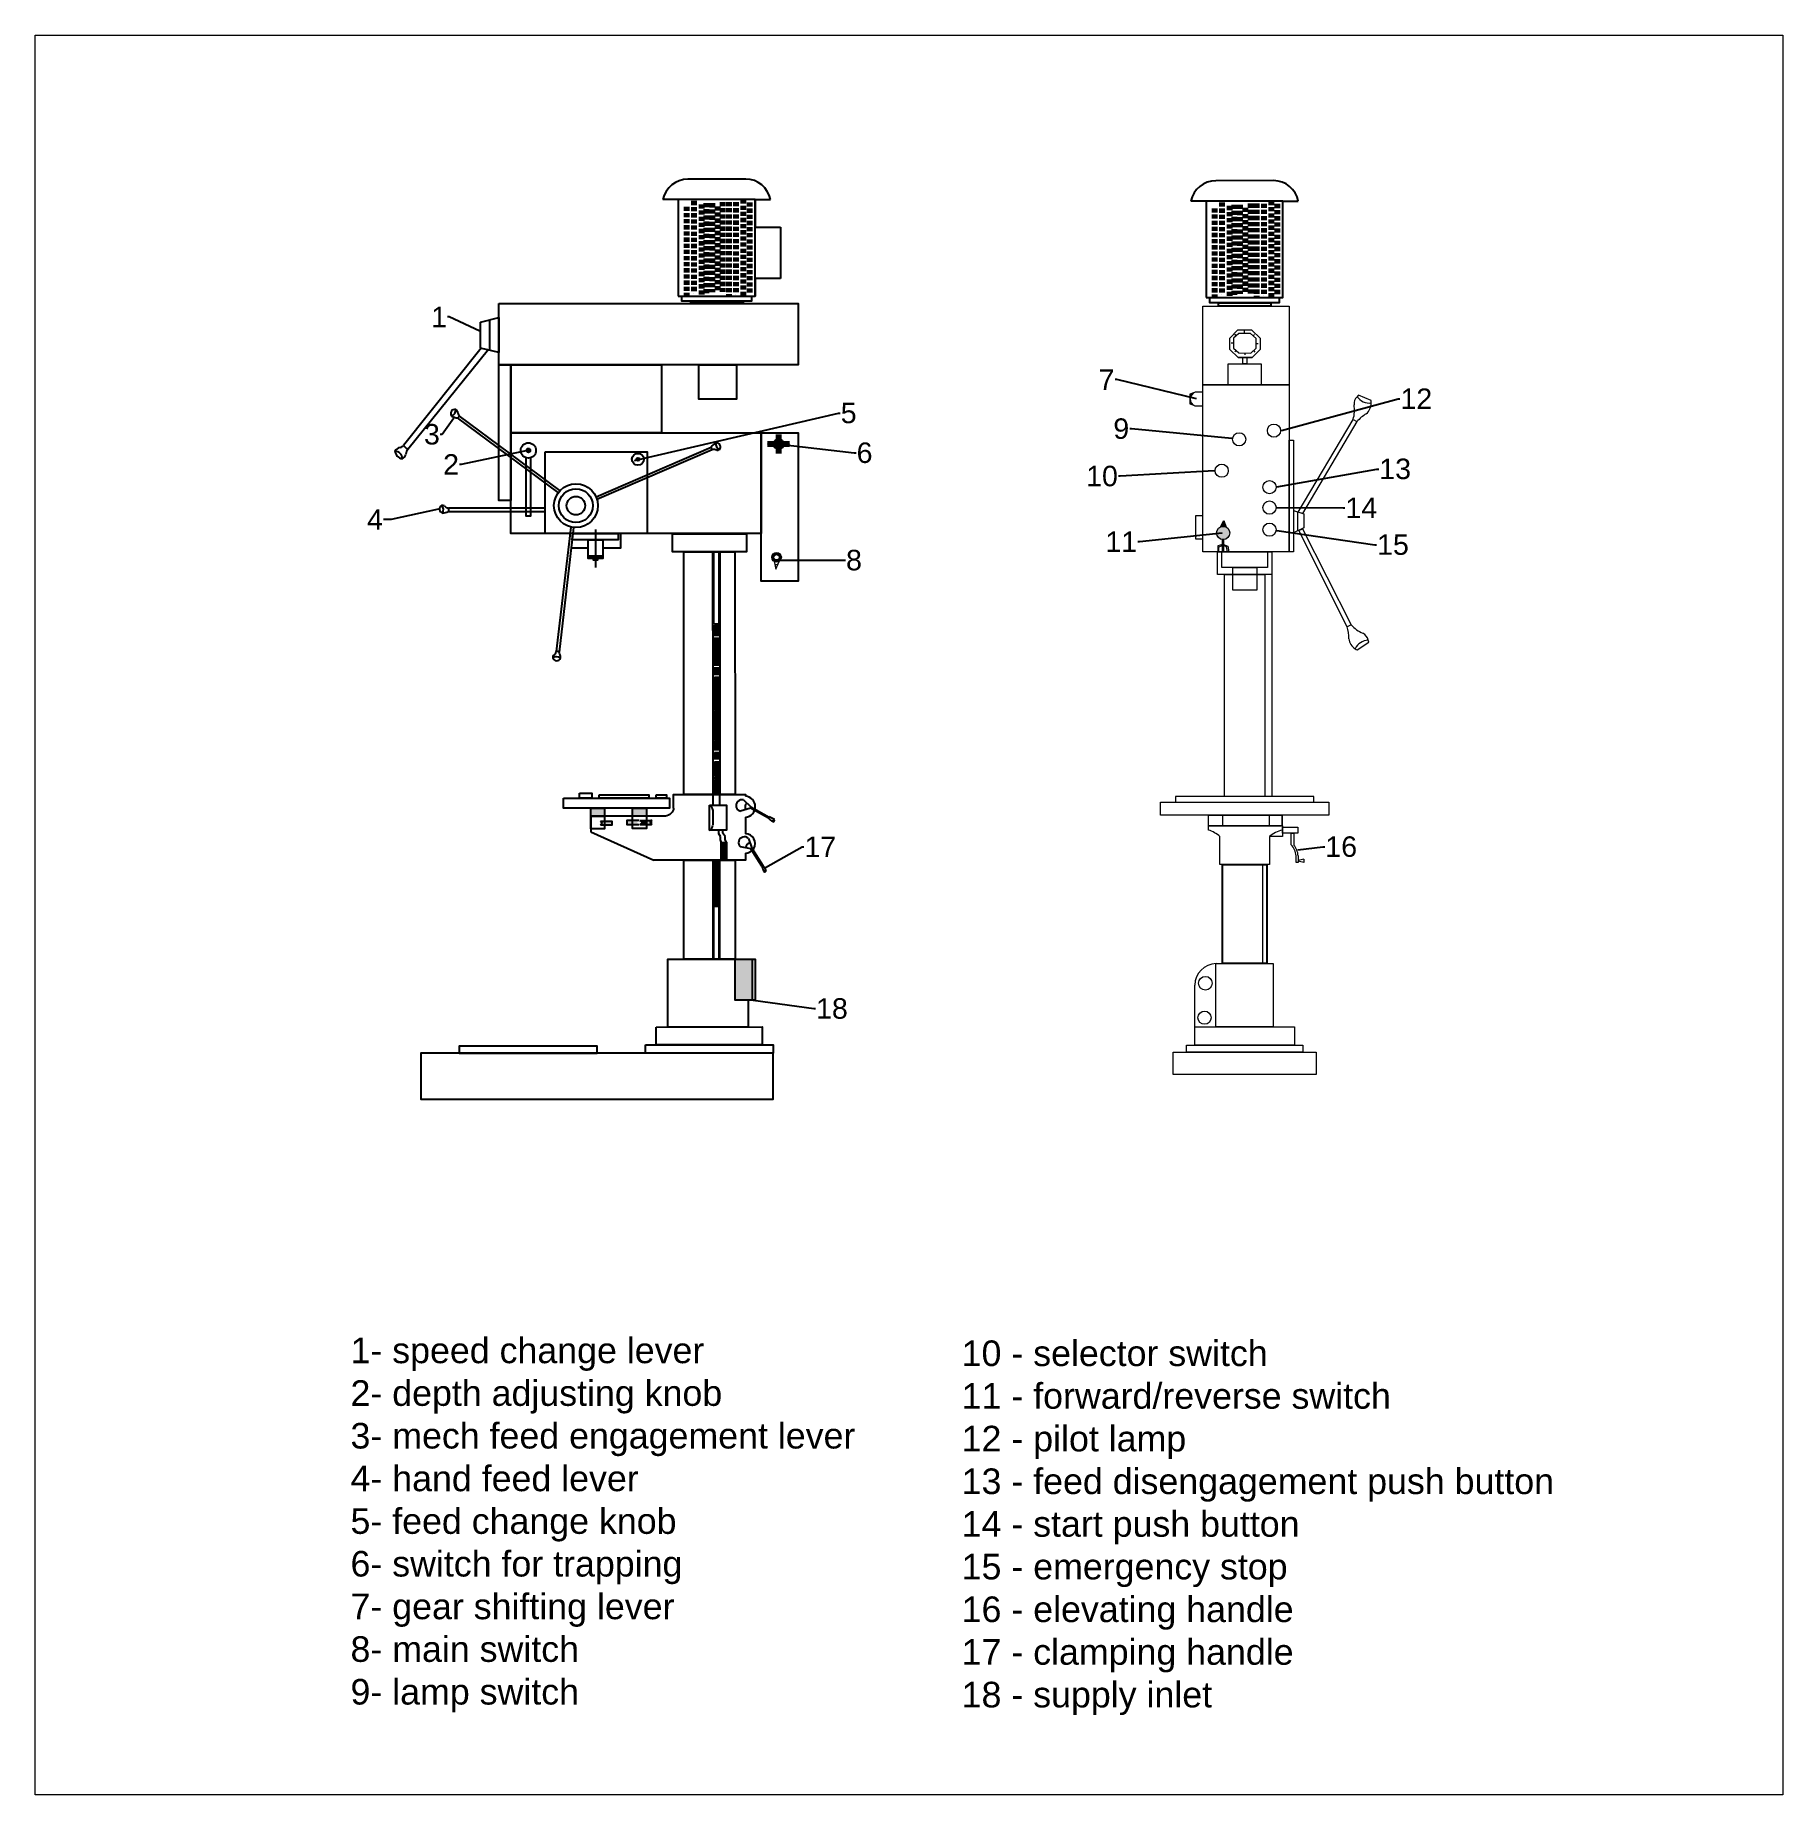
# Model space of a CAD drawing. Header units: millimetres. Extents: x -25 to 11662, y -1756 to 6167.
# Drawn here: x -25.1 to 316.3, y 10.9 to 354.7 of the extents above; entities that cross this region are included whole.
import ezdxf
from ezdxf import colors
from ezdxf.entities.mleader import LeaderData, LeaderLine
from ezdxf.math import Vec2, Vec3

# ---------------------------------------------------------------- set-up
doc = ezdxf.new("R2010")
doc.units = ezdxf.units.MM
doc.header["$LTSCALE"] = 0.08
doc.header["$MEASUREMENT"] = 0
doc.linetypes.add('DASHED', pattern=[0.75, 0.5, -0.25])
doc.styles.get("Standard").update_dxf_attribs({"font": 'arial.ttf'})

msp = doc.modelspace()

# ---------------------------------------------------------------- texts
at = {"lineweight": 18, "ltscale": 0.06, "char_height": 5, "attachment_point": 1}
for s, width, insert in [('1- speed change lever\\P2- depth adjusting knob\\P3- mech feed engagement lever \\P4- hand feed lever \\P5- feed change knob\\P6- switch for trapping \\P7- gear shifting lever \\P8- main switch \\P9- lamp switch ', 99.6507, (36.48, 100.25)), ('10 - selector switch \\P11 - forward/reverse switch \\P12 - pilot lamp \\P13 - feed disengagement push button\\P14 - start push button\\P15 - emergency stop \\P16 - elevating handle\\P17 - clamping handle\\P18 - supply inlet', 143.5935, (155.86, 99.69))]:
    msp.add_mtext_dynamic_manual_height_columns(s, width=width, gutter_width=1, heights=[0], dxfattribs=dict(at, insert=insert))

# ---------------------------------------------------------------- blocks, each defined once
blk = doc.blocks.new('*U1')
at = {"lineweight": -2, "ltscale": 20}
for p, q in [((-12.14, -5.05), (10.34, 4.68)), ((-11.97, -5.52), (10.54, 4.18))]:
    blk.add_line(p, q, dxfattribs=at)
for centre, radius, start, end in [((10.85, 4.6), 0.52, 171.1265, 233.9195), ((12.5, 3.24), 2.6, 119.4799, 146.3664), ((10.8, 2.47), 1.73, 68.6973, 98.5733), ((11.34, 4.71), 0.806, 317.3602, 98.1825), ((12.57, 5.36), 1.35, 173.6997, 241.843), ((11.6, 4.61), 0.55, 251.837, 306.5233)]:
    blk.add_arc(centre, radius, start, end, dxfattribs=at)
blk = doc.blocks.new('*U2')
at = {"color": 0, "linetype": 'ByBlock', "lineweight": -2, "transparency": 16777216}
for p, rotation in [((34.14, 93.06), 120), ((45.86, 65.22), 239.9999999999999)]:
    blk.add_blockref('*U1', p, dxfattribs=dict(at, rotation=rotation))
blk.add_blockref('*U1', (64.12, 89.29), dxfattribs=at)
blk = doc.blocks.new('*U4')
at = {"lineweight": 18, "ltscale": 0.06}
for p, q in [((-0.31, -0.27), (-0.01, 0.27)), ((-0.01, 0.27), (0.31, -0.26))]:
    blk.add_line(p, q, dxfattribs=at)
blk = doc.blocks.new('*U5')
at = {"color": 0, "linetype": 'ByBlock', "lineweight": -2, "transparency": 16777216}
for p, rotation in [((118.85, 274.77), 89.99999999999997), ((121.38, 274.78), 270), ((120.12, 273.51), 180)]:
    blk.add_blockref('*U4', p, dxfattribs=dict(at, rotation=rotation))
blk.add_blockref('*U4', (120.11, 276.04), dxfattribs=at)

# ---------------------------------------------------------------- hatches: boundary and pattern name
at = {"lineweight": 18, "ltscale": 0.06, "true_color": 0x000000}
h = msp.add_hatch(color=18, dxfattribs=at)
h.dxf.hatch_style = 1
h.paths.add_polyline_path([(201.33, 284.87), (200.42, 284.55), (200.41, 282.66), (201.19, 282.36, -0.607633)])
h = msp.add_hatch(color=18, dxfattribs=at)
h.dxf.hatch_style = 1
h.paths.add_polyline_path([(120.11, 275.44, 0.008409), (120.09, 275.43), (120.09, 274.12, 0.008409), (120.11, 274.12)])
h.paths.add_polyline_path([(120.11, 274.12, -0.008409), (120.09, 274.12), (120.09, 273.73, 0.005282), (120.11, 273.73)])
h.paths.add_polyline_path([(120.77, 274.82), (120.11, 274.82), (120.11, 274.77), (120.77, 274.77, 0.002661), (120.77, 274.78, 0.016702)])
h.paths.add_polyline_path([(120.09, 274.82), (119.46, 274.82, 0.016702), (119.45, 274.78, 0.002661), (119.45, 274.77), (120.09, 274.77)])
h.paths.add_polyline_path([(119.46, 274.82), (119.07, 274.82, 0.010486), (119.06, 274.78, 0.001671), (119.06, 274.77), (119.45, 274.77, -0.002661), (119.45, 274.78, -0.016702)])
h.paths.add_polyline_path([(121.16, 274.82), (120.77, 274.82, -0.016702), (120.77, 274.78, -0.002661), (120.77, 274.77), (121.16, 274.77, 0.001671), (121.16, 274.78, 0.010486)])
h.paths.add_polyline_path([(118.68, 274.82), (117.94, 274.82), (117.94, 274.77), (118.6, 274.77)])
h.paths.add_polyline_path([(120.11, 276.68), (120.09, 276.68), (120.09, 275.82, -0.005282), (120.11, 275.83)])
h.paths.add_polyline_path([(122.26, 274.82), (121.16, 274.82, -0.010486), (121.16, 274.78, -0.001671), (121.16, 274.77), (122.26, 274.77)])
h.paths.add_polyline_path([(120.11, 273.27), (120.09, 273.31), (120.09, 272.97), (120.11, 272.97)])
h.paths.add_polyline_path([(120.11, 273.73, -0.005282), (120.09, 273.73), (120.09, 273.31), (120.11, 273.27)])
h = msp.add_hatch(color=18, dxfattribs=at)
h.dxf.hatch_style = 1
h.paths.add_polyline_path([(119.06, 274.78, 1), (121.16, 274.78, 1)])
h.paths.add_polyline_path([(120.77, 274.78, -1), (119.45, 274.78, -1)], flags=16)
h.paths.add_polyline_path([(120.1, 276.31), (119.8, 275.78, -0.151521), (120.42, 275.78)])
h.paths.add_polyline_path([(121.65, 274.79), (121.11, 275.09, -0.076448), (121.16, 274.78, -0.074214), (121.12, 274.47)])
h.paths.add_polyline_path([(120.43, 273.78, -0.151521), (119.81, 273.77), (120.13, 273.25)])
h.paths.add_polyline_path([(119.11, 275.08), (118.58, 274.76), (119.11, 274.46, -0.076448), (119.06, 274.78, -0.074214)])
at = {"lineweight": -2, "ltscale": 20, "true_color": 0x000000}
h = msp.add_hatch(color=18, dxfattribs=at)
h.dxf.hatch_style = 1
h.paths.add_polyline_path([(71.59, 273.55, 1), (70.84, 273.55, 1)])
h = msp.add_hatch(color=18, dxfattribs=at)
h.dxf.hatch_style = 1
h.paths.add_polyline_path([(92.3, 271.81, 1), (92.94, 271.81, 1)])
at = {"lineweight": 18, "ltscale": 0.06, "true_color": 0x000000}
h = msp.add_hatch(color=18, dxfattribs=at)
h.dxf.hatch_style = 1
h.paths.add_polyline_path([(207.03, 256.13, -0.047627), (206.79, 256.14), (206.79, 253.76), (207.03, 253.76)])
h.paths.add_polyline_path([(206.79, 255.18), (205.92, 254.89), (205.92, 253.76), (206.12, 253.76), (206.12, 254.74), (206.79, 254.95)])
h.paths.add_polyline_path([(207.03, 255.16), (207.03, 254.95), (207.61, 254.71), (207.76, 253.76), (208.05, 253.76), (207.85, 254.87)])
h.paths.add_polyline_path([(208.24, 257.42, 1), (205.67, 257.42, 0.377077), (206.79, 256.14), (207.03, 256.14), (207.03, 256.13, 0.396189)])
h = msp.add_hatch(color=18, dxfattribs=at)
h.dxf.hatch_style = 1
h.paths.add_polyline_path([(207.04, 259.86), (206.45, 258.6, -0.216307), (207.51, 258.58)])
h = msp.add_hatch(color=18, dxfattribs=at)
h.dxf.hatch_style = 1
h.paths.add_polyline_path([(120.64, 252.67, 1), (118.76, 252.67, 1)])
h.paths.add_polyline_path([(119.18, 252.67, -1), (120.23, 252.67, -1)], flags=16)
h = msp.add_hatch(color=18, dxfattribs=at)
h.dxf.hatch_style = 1
h.paths.add_polyline_path([(119.88, 251.1), (119.75, 251.32), (119.84, 251)])
h.paths.add_polyline_path([(119.58, 251.31), (119.39, 251.21), (119.42, 251.09)])
at = {"lineweight": -2, "ltscale": 20, "true_color": 0x000000}
h = msp.add_hatch(color=18, dxfattribs=at)
h.dxf.hatch_style = 1
h.paths.add_polyline_path([(83.43, 203.64), (83.43, 202.1), (86.09, 202.1), (86.09, 203.63)])
h.paths.add_polyline_path([(94.29, 203.64), (91.53, 203.64), (91.53, 202.12), (94.29, 202.13)])
h = msp.add_hatch(color=18, dxfattribs=at)
h.dxf.hatch_style = 1
h.paths.add_polyline_path([(87.49, 200.37), (87.49, 201.11), (85.7, 201.11), (85.7, 200.37)])
h.paths.add_polyline_path([(85.59, 200.74), (85.3, 200.37), (85.7, 200.37), (85.7, 201.11), (85.3, 201.11)])
h.paths.add_polyline_path([(95.22, 201.29), (94.28, 201.29), (94.28, 200.4), (95.22, 200.4)])
h.paths.add_polyline_path([(91.52, 200.41), (92.84, 200.41), (92.47, 200.85), (92.84, 201.3), (91.52, 201.3)])
h.paths.add_polyline_path([(91.52, 200.41), (91.52, 201.3), (90.49, 201.3), (90.49, 200.41)])
h = msp.add_hatch(color=18, dxfattribs=at)
h.dxf.hatch_style = 1
h.paths.add_polyline_path([(94.28, 201.29), (93.09, 201.29), (93.55, 200.84), (93.08, 200.4), (94.28, 200.4)])
at = {"lineweight": -2, "ltscale": 20, "true_color": 0x939598}
h = msp.add_hatch(color=252, dxfattribs=at)
h.dxf.hatch_style = 1
h.paths.add_polyline_path([(114.93, 174.15), (111.59, 174.15), (111.59, 166.17), (114.93, 166.17)])

# ---------------------------------------------------------------- linework, layer by layer
at = {"lineweight": -2, "ltscale": 20}
for p, q in [((113.69, 326.56), (102.39, 326.54)), ((216.79, 326.26), (205.49, 326.24)), ((100.5, 322.56), (97.5, 322.56)), ((115.5, 322.56), (115.5, 317.14)), ((115.5, 322.56), (118.5, 322.56)), ((203.6, 322.26), (200.6, 322.26)), ((218.6, 322.26), (221.6, 322.26)), ((115.5, 317.14), (120.5, 317.14)), ((120.5, 317.14), (120.5, 307.14)), ((120.5, 307.14), (115.5, 307.14)), ((115.5, 307.14), (115.5, 303.69)), ((61.89, 298.6), (65.44, 299.53)), ((63.66, 299.06), (63.66, 293.11)), ((65.44, 299.53), (65.44, 292.69)), ((65.44, 299.53), (65.44, 295.35)), ((61.88, 293.53), (61.89, 298.6)), ((62.02, 293.53), (46.83, 274.53)), ((63.44, 293.29), (47.67, 273.75)), ((65.44, 292.69), (61.88, 293.53)), ((84.33, 258.1), (84.33, 250.7)), ((108.59, 253.75), (108.59, 206.35)), ((107.25, 238.4), (107.25, 206.35)), ((107.21, 206.35), (111.59, 206.36)), ((107.24, 203.35), (107.24, 200.38)), ((114.62, 203.69), (112.63, 203.07)), ((113.23, 205.28), (114.7, 203.9)), ((118.12, 201.74), (114.62, 203.69)), ((114.7, 203.9), (118.23, 201.94)), ((83.43, 202.1), (83.43, 199.07)), ((108.4, 198.68), (108.4, 199.36)), ((109.2, 198.8), (109.2, 199.36)), ((118.23, 201.94), (118.12, 201.74)), ((83.43, 199.07), (95.73, 193.49)), ((108.72, 198.15), (108.4, 198.68)), ((108.72, 197.48), (108.72, 198.15)), ((108.89, 197.09), (108.72, 197.48)), ((109.67, 198.16), (109.2, 198.8)), ((109.67, 197.51), (109.67, 198.16)), ((109.92, 197.03), (109.67, 197.51)), ((114.69, 195.7), (112.64, 196.1)), ((114.21, 197.76), (114.85, 195.85)), ((99.58, 193.49), (95.73, 193.49)), ((116.84, 192.33), (114.69, 195.7)), ((114.85, 195.85), (117.03, 192.45)), ((117.03, 192.45), (116.84, 192.33)), ((114.93, 174.15), (114.93, 166.17))]:
    msp.add_line(p, q, dxfattribs=at)
at = {"linetype": 'DASHED', "lineweight": 100, "ltscale": 20}
for p, q in [((102.12, 321.12), (102.12, 303.69)), ((103.54, 322.28), (103.54, 304.27)), ((105.05, 321.61), (105.05, 304.01)), ((105.98, 321.85), (105.98, 304.22)), ((107.1, 321.82), (107.1, 304.46)), ((108.15, 321.23), (108.15, 304.46)), ((109.16, 322.06), (109.16, 304.52)), ((110.37, 322.06), (110.37, 303.69)), ((111.75, 322.04), (111.75, 304.03)), ((113.21, 322.56), (113.21, 303.69)), ((114.4, 321.98), (114.4, 304.35)), ((205.22, 320.83), (205.22, 303.39)), ((206.65, 321.99), (206.65, 303.98)), ((208.16, 321.31), (208.16, 303.72)), ((209.09, 321.55), (209.09, 303.92)), ((210.21, 321.53), (210.21, 304.16)), ((211.25, 320.93), (211.25, 304.16)), ((212.27, 321.76), (212.27, 304.22)), ((213.48, 321.76), (213.48, 303.39)), ((214.86, 321.74), (214.86, 303.73)), ((216.31, 322.26), (216.31, 303.39)), ((217.5, 321.69), (217.5, 304.06))]:
    msp.add_line(p, q, dxfattribs=at)
at = {"lineweight": 18, "ltscale": 0.06}
for p, q in [((209.81, 297.08), (208.26, 295.5)), ((209.97, 296.39), (208.94, 295.5)), ((209.46, 295.94), (209.2, 296.24)), ((212.52, 297.06), (209.81, 297.05)), ((212.3, 296.39), (209.97, 296.39)), ((211.14, 296.39), (211.14, 296.9)), ((213.36, 295.4), (212.3, 296.39)), ((214.16, 295.48), (212.52, 297.06)), ((212.83, 295.93), (213.08, 296.22)), ((208.26, 293.29), (208.26, 295.5)), ((208.26, 293.29), (209.85, 291.73)), ((208.94, 294.52), (208.49, 294.52)), ((208.94, 295.5), (208.94, 293.55)), ((208.94, 293.55), (209.99, 292.59)), ((209.47, 293.07), (209.21, 292.79)), ((209.99, 292.59), (212.33, 292.58)), ((211.16, 292.59), (211.16, 292.19)), ((212.33, 292.58), (213.36, 293.53)), ((212.58, 291.73), (214.16, 293.28)), ((212.84, 293.06), (213.11, 292.77)), ((213.36, 293.53), (213.36, 295.4)), ((213.36, 294.46), (213.81, 294.46)), ((214.16, 295.48), (214.16, 293.28)), ((209.85, 291.73), (212.58, 291.73)), ((212.58, 291.73), (209.85, 291.73)), ((201.4, 282.26), (203, 282.26)), ((203, 284.93), (201.49, 284.93)), ((203, 284.09), (203, 284.09)), ((235.85, 283.28), (233.39, 284.37)), ((220.68, 261.82), (222.71, 261.16)), ((221.47, 261.56), (221.47, 257.84)), ((222.71, 258.42), (220.68, 257.48)), ((222.71, 261.16), (222.71, 258.42)), ((206.79, 255.18), (205.92, 254.89)), ((205.92, 254.89), (205.92, 253.76)), ((206.12, 254.74), (206.79, 254.95)), ((206.12, 253.76), (206.12, 254.74)), ((207.03, 255.16), (207.85, 254.87)), ((207.61, 254.71), (207.03, 254.95)), ((207.76, 253.76), (207.61, 254.71)), ((207.85, 254.87), (208.05, 253.76)), ((119.26, 251.84), (119.57, 250.34)), ((119.57, 250.34), (120.18, 251.86)), ((205.92, 253.76), (206.12, 253.76)), ((208.05, 253.76), (207.76, 253.76)), ((216.43, 249.32), (216.43, 205.97)), ((233.14, 234.57), (235.37, 236.07)), ((214.62, 192.68), (214.62, 173.33)), ((222.71, 193.7), (222.7, 193.07)), ((201.39, 160.95), (201.39, 169.09))]:
    msp.add_line(p, q, dxfattribs=at)
at = {"color": 18, "lineweight": 18, "ltscale": 0.06, "true_color": 0x000000}
for p, q in [((120.11, 276.68), (120.07, 276.68)), ((120.09, 276.68), (120.09, 272.96)), ((120.11, 276.68), (120.11, 276.68)), ((117.94, 274.82), (117.94, 274.77)), ((117.94, 274.77), (122.26, 274.77)), ((120.07, 272.97), (120.11, 272.97)), ((122.26, 274.77), (122.26, 274.82)), ((206.45, 258.6), (207.04, 259.86)), ((207.04, 259.86), (207.51, 258.58)), ((119.39, 251.21), (119.58, 251.31)), ((119.58, 251.31), (119.42, 251.09)), ((119.88, 251.1), (119.75, 251.32)), ((119.75, 251.32), (119.84, 251))]:
    msp.add_line(p, q, dxfattribs=at)
at = {"color": 18, "lineweight": 211, "ltscale": 0.06, "true_color": 0x000000}
for p, q in [((120.11, 276.68), (120.11, 272.97)), ((117.94, 274.82), (122.26, 274.82))]:
    msp.add_line(p, q, dxfattribs=at)
at = {"linetype": 'ByBlock', "ltscale": 0.06}
msp.add_line((107.25, 238.4), (107.25, 253.75), dxfattribs=at)
at = {"color": 18, "lineweight": -2, "ltscale": 20, "true_color": 0x000000}
for p, q in [((85.32, 201.11), (85.61, 200.74)), ((85.61, 200.74), (85.32, 200.37)), ((93.55, 200.84), (93.08, 200.4)), ((93.08, 200.4), (93.55, 200.84)), ((93.09, 201.29), (93.55, 200.84)), ((93.55, 200.84), (93.09, 201.29)), ((95.31, 201.39), (94.94, 200.94)), ((94.94, 200.94), (95.31, 200.49))]:
    msp.add_line(p, q, dxfattribs=at)
at = {"lineweight": 18, "ltscale": 0.06}
for points in [[(-25.11, 354.66), (316.26, 354.66), (316.26, 10.94), (-25.11, 10.94)], [(203, 301.72), (219.85, 301.72), (219.85, 286.36), (203, 286.36)], [(207.92, 290.47), (214.37, 290.47), (214.37, 286.36), (207.92, 286.36)], [(210.77, 291.72), (211.59, 291.72), (211.59, 290.47), (210.77, 290.47)], [(203, 286.36), (219.85, 286.36), (219.85, 253.76), (203, 253.76)], [(222.44, 261.24), (221.62, 261.52), (232.34, 279.62), (233.08, 279.19)], [(219.85, 275.55), (220.68, 275.55), (220.68, 253.76), (219.85, 253.76)], [(203, 260.76), (201.53, 260.76), (201.53, 256.28), (203, 256.28)], [(221.69, 257.88), (222.45, 258.26), (231.93, 239.5), (231.17, 239.11)], [(206.79, 256.14), (207.03, 256.14), (207.03, 253.76), (206.79, 253.76)], [(107.52, 253.72), (108.36, 253.72), (108.36, 239.7), (107.52, 239.7)], [(205.86, 253.76), (216.43, 253.76), (216.43, 249.32), (205.86, 249.32)], [(206.7, 253.76), (215.59, 253.76), (215.59, 250.68), (206.7, 250.68)], [(207.21, 249.32), (215.08, 249.32), (215.08, 205.97), (207.21, 205.97)], [(208.82, 250.68), (213.53, 250.68), (213.53, 246.27), (208.82, 246.27)], [(194.72, 204.86), (227.57, 204.86), (227.57, 202.33), (194.72, 202.33)], [(197.62, 204.86), (224.66, 204.86), (224.66, 205.97), (197.62, 205.97)], [(204.09, 202.33), (218.49, 202.33), (218.49, 200.24), (204.09, 200.24)], [(204.09, 202.33), (206.78, 202.33), (206.78, 200.24), (204.09, 200.24)], [(218.49, 202.33), (215.93, 202.33), (215.93, 200.24), (218.49, 200.24)], [(218.5, 199.94), (221.54, 199.94), (221.54, 198.77), (218.5, 198.77)], [(107.54, 184.49), (108.38, 184.49), (108.38, 174.15), (107.54, 174.15)], [(205.54, 173.33), (216.74, 173.33), (216.74, 160.95), (205.54, 160.95)], [(201.39, 160.95), (220.89, 160.95), (220.89, 157.34), (201.39, 157.34)], [(197.2, 155.99), (225.08, 155.99), (225.08, 151.65), (197.2, 151.65)], [(199.8, 157.34), (222.48, 157.34), (222.48, 155.99), (199.8, 155.99)]]:
    msp.add_lwpolyline(points, close=True, dxfattribs=at)
at = {"lineweight": -2, "ltscale": 20}
for points in [[(100.5, 303.69), (115.5, 303.69), (115.5, 322.56), (100.5, 322.56)], [(203.6, 303.39), (218.6, 303.39), (218.6, 322.26), (203.6, 322.26)], [(101.23, 303.69), (114.78, 303.69), (114.78, 302.68), (101.23, 302.68)], [(102.95, 302.68), (113.15, 302.68), (113.15, 302.28), (102.95, 302.28)], [(204.33, 303.39), (217.88, 303.39), (217.88, 302.39), (204.33, 302.39)], [(65.44, 302.24), (123.9, 302.24), (123.9, 290.24), (65.44, 290.24)], [(206.06, 302.39), (216.26, 302.39), (216.26, 301.72), (206.06, 301.72)], [(65.44, 290.24), (67.81, 290.24), (67.81, 263.77), (65.44, 263.77)], [(67.81, 290.24), (97.25, 290.24), (97.25, 277), (67.81, 277)], [(104.54, 290.24), (111.89, 290.24), (111.89, 283.57), (104.54, 283.57)], [(67.81, 277), (116.72, 277), (116.72, 257.35), (67.81, 257.35)], [(116.72, 277), (123.9, 277), (123.9, 247.99), (116.72, 247.99)], [(74.48, 273.28), (94.43, 273.28), (94.43, 257.35), (74.48, 257.35)], [(79.89, 257.35), (88.78, 257.35), (88.78, 256.08), (79.75, 256.11)], [(82.89, 256.1), (85.75, 256.09), (85.75, 252.9), (82.9, 252.9)], [(99.35, 257.28), (113.8, 257.28), (113.8, 253.75), (99.35, 253.75)], [(82.89, 252.9), (85.75, 252.9), (85.75, 252.47), (82.89, 252.47)], [(83.93, 252.47), (84.72, 252.47), (84.73, 252.11), (83.93, 252.11)], [(101.57, 253.75), (111.55, 253.75), (111.59, 206.36), (101.57, 206.34)], [(107.54, 238.19), (108.45, 238.2), (108.45, 237.87), (107.54, 237.87)], [(107.54, 237.71), (108.44, 237.71), (108.44, 237.39), (107.54, 237.39)], [(107.55, 239.06), (108.45, 239.06), (108.45, 238.74), (107.55, 238.74)], [(107.55, 238.65), (108.44, 238.65), (108.44, 238.33), (107.55, 238.33)], [(107.56, 239.48), (108.45, 239.48), (108.45, 239.16), (107.56, 239.16)], [(107.5, 233.85), (108.38, 233.86), (108.38, 233.54), (107.5, 233.54)], [(107.52, 235.41), (108.42, 235.41), (108.42, 235.09), (107.52, 235.09)], [(107.52, 234.95), (108.39, 234.96), (108.39, 234.64), (107.52, 234.64)], [(107.52, 234.48), (108.38, 234.48), (108.38, 234.16), (107.52, 234.16)], [(107.53, 236.85), (108.42, 236.86), (108.42, 236.54), (107.53, 236.54)], [(107.53, 236.35), (108.42, 236.36), (108.42, 236.04), (107.53, 236.03)], [(107.53, 235.88), (108.42, 235.89), (108.42, 235.57), (107.53, 235.56)], [(107.53, 235.88), (108.42, 235.89), (108.42, 235.57), (107.53, 235.56)], [(107.51, 233.31), (108.38, 233.31), (108.38, 232.99), (107.51, 232.99)], [(107.52, 232.86), (108.39, 232.87), (108.39, 232.54), (107.52, 232.54)], [(107.53, 232.41), (108.39, 232.41), (108.39, 232.09), (107.53, 232.09)], [(107.53, 231.92), (108.37, 231.92), (108.37, 231.6), (107.53, 231.6)], [(107.53, 231.07), (108.43, 231.07), (108.43, 230.75), (107.53, 230.75)], [(107.53, 230.61), (108.44, 230.61), (108.44, 230.29), (107.53, 230.29)], [(107.53, 230.13), (108.43, 230.13), (108.43, 229.81), (107.53, 229.81)], [(107.55, 226.9), (108.42, 226.91), (108.42, 226.59), (107.55, 226.59)], [(107.56, 227.83), (108.46, 227.84), (108.46, 227.52), (107.56, 227.52)], [(107.56, 227.38), (108.43, 227.38), (108.43, 227.06), (107.56, 227.06)], [(107.57, 229.28), (108.46, 229.28), (108.46, 228.96), (107.57, 228.96)], [(107.57, 228.78), (108.46, 228.79), (108.46, 228.47), (107.57, 228.46)], [(107.57, 228.31), (108.46, 228.31), (108.46, 227.99), (107.57, 227.99)], [(107.57, 228.31), (108.46, 228.31), (108.46, 227.99), (107.57, 227.99)], [(107.53, 223.86), (108.44, 223.86), (108.44, 223.54), (107.53, 223.54)], [(107.54, 226.28), (108.42, 226.28), (108.42, 225.96), (107.54, 225.96)], [(107.55, 225.73), (108.42, 225.74), (108.42, 225.42), (107.55, 225.42)], [(107.56, 225.29), (108.42, 225.29), (108.42, 224.97), (107.56, 224.97)], [(107.57, 224.83), (108.43, 224.84), (108.43, 224.52), (107.57, 224.51)], [(107.57, 224.34), (108.41, 224.35), (108.41, 224.03), (107.57, 224.03)], [(107.53, 223.31), (108.43, 223.32), (108.43, 223), (107.53, 222.99)], [(107.56, 221.32), (108.47, 221.32), (108.47, 221), (107.56, 221)], [(107.56, 220.84), (108.47, 220.84), (108.47, 220.52), (107.56, 220.52)], [(107.57, 222.28), (108.48, 222.29), (108.48, 221.97), (107.57, 221.97)], [(107.57, 221.8), (108.48, 221.8), (108.48, 221.48), (107.57, 221.48)], [(107.57, 220.32), (108.46, 220.32), (108.46, 220), (107.57, 220)], [(107.58, 222.74), (108.47, 222.74), (108.47, 222.42), (107.58, 222.42)], [(107.54, 217.32), (108.42, 217.32), (108.42, 217), (107.54, 217)], [(107.55, 217.94), (108.42, 217.95), (108.42, 217.63), (107.55, 217.63)], [(107.55, 216.77), (108.42, 216.78), (108.42, 216.46), (107.55, 216.46)], [(107.56, 218.87), (108.46, 218.88), (108.46, 218.56), (107.56, 218.56)], [(107.56, 218.42), (108.43, 218.42), (108.43, 218.1), (107.56, 218.1)], [(107.57, 219.81), (108.46, 219.83), (108.46, 219.51), (107.57, 219.5)], [(107.57, 219.35), (108.46, 219.35), (108.46, 219.03), (107.57, 219.03)], [(107.57, 219.35), (108.46, 219.35), (108.46, 219.03), (107.57, 219.03)], [(107.56, 216.32), (108.42, 216.33), (108.42, 216.01), (107.56, 216.01)], [(107.57, 215.87), (108.43, 215.88), (108.43, 215.55), (107.57, 215.55)], [(107.57, 215.38), (108.41, 215.39), (108.41, 215.07), (107.57, 215.07)], [(107.57, 214.53), (108.46, 214.54), (108.46, 214.22), (107.57, 214.22)], [(107.57, 214.07), (108.48, 214.08), (108.48, 213.76), (107.57, 213.76)], [(107.57, 213.59), (108.47, 213.6), (108.47, 213.28), (107.57, 213.28)], [(107.58, 209.74), (108.46, 209.75), (108.46, 209.43), (107.58, 209.43)], [(107.59, 210.37), (108.46, 210.37), (108.46, 210.05), (107.59, 210.05)], [(107.6, 211.3), (108.5, 211.3), (108.5, 210.98), (107.6, 210.98)], [(107.6, 210.84), (108.46, 210.85), (108.46, 210.53), (107.6, 210.53)], [(107.61, 212.74), (108.5, 212.75), (108.5, 212.43), (107.61, 212.43)], [(107.61, 212.24), (108.5, 212.25), (108.5, 211.93), (107.61, 211.92)], [(107.61, 211.77), (108.5, 211.78), (108.5, 211.46), (107.61, 211.45)], [(107.61, 211.77), (108.5, 211.78), (108.5, 211.46), (107.61, 211.45)], [(81.23, 206.58), (83.63, 206.58), (83.63, 205.61), (81.23, 205.61)], [(85.07, 206.3), (94.73, 206.3), (94.73, 205.61), (85.07, 205.61)], [(96.2, 206.28), (98.22, 206.28), (98.22, 205.61), (96.2, 205.61)], [(107.57, 207.32), (108.47, 207.33), (108.47, 207.01), (107.57, 207.01)], [(107.57, 206.77), (108.47, 206.78), (108.47, 206.46), (107.57, 206.46)], [(107.59, 209.2), (108.46, 209.2), (108.46, 208.88), (107.59, 208.88)], [(107.6, 208.75), (108.46, 208.76), (108.46, 208.43), (107.6, 208.43)], [(107.61, 208.3), (108.47, 208.3), (108.47, 207.98), (107.61, 207.98)], [(107.61, 207.81), (108.45, 207.81), (108.45, 207.49), (107.61, 207.49)], [(78.08, 205.61), (98.81, 205.61), (98.81, 203.64), (78.08, 203.64)], [(83.43, 203.64), (86.09, 203.63), (86.09, 202.1), (83.43, 202.1)], [(91.53, 203.64), (94.29, 203.64), (94.29, 199.71), (91.53, 199.71)], [(106.58, 204.23), (109.9, 204.23), (109.9, 199.36), (106.58, 199.36)], [(83.43, 202.1), (86.09, 202.1), (86.09, 199.65), (83.43, 199.65)], [(108.98, 196.94), (109.86, 196.95), (109.86, 196.63), (108.98, 196.63)], [(108.99, 196.48), (109.88, 196.49), (109.88, 196.17), (108.99, 196.17)], [(108.99, 196.04), (109.88, 196.05), (109.88, 195.73), (108.99, 195.73)], [(101.56, 193.51), (111.59, 193.51), (111.59, 174.15), (101.57, 174.15)], [(107.55, 193.35), (108.44, 193.35), (108.44, 193.03), (107.55, 193.03)], [(107.55, 192.85), (108.44, 192.86), (108.44, 192.54), (107.55, 192.53)], [(108.97, 193.83), (109.86, 193.83), (109.86, 193.51), (108.97, 193.51)], [(108.99, 195.72), (109.88, 195.73), (109.88, 195.41), (108.99, 195.41)], [(108.99, 195.4), (109.88, 195.41), (109.88, 195.09), (108.99, 195.09)], [(108.99, 194.95), (109.88, 194.95), (109.88, 194.63), (108.99, 194.63)], [(108.99, 194.54), (109.87, 194.55), (109.87, 194.23), (108.99, 194.23)], [(108.99, 194.15), (109.87, 194.15), (109.87, 193.83), (108.99, 193.83)], [(206.83, 192.68), (215.45, 192.68), (215.45, 173.33), (206.84, 173.33)], [(107.52, 190.35), (108.4, 190.35), (108.4, 190.03), (107.52, 190.03)], [(107.53, 190.97), (108.4, 190.98), (108.4, 190.66), (107.53, 190.66)], [(107.53, 189.8), (108.4, 189.81), (108.4, 189.49), (107.53, 189.49)], [(107.54, 191.9), (108.44, 191.91), (108.44, 191.59), (107.54, 191.59)], [(107.54, 191.45), (108.41, 191.45), (108.41, 191.13), (107.54, 191.13)], [(107.54, 189.35), (108.4, 189.36), (108.4, 189.04), (107.54, 189.04)], [(107.55, 192.38), (108.44, 192.38), (108.44, 192.06), (107.55, 192.06)], [(107.55, 192.38), (108.44, 192.38), (108.44, 192.06), (107.55, 192.06)], [(107.51, 187.93), (108.41, 187.93), (108.41, 187.61), (107.51, 187.61)], [(107.51, 187.38), (108.41, 187.39), (108.41, 187.06), (107.51, 187.06)], [(107.54, 186.95), (108.43, 186.95), (108.43, 186.63), (107.54, 186.63)], [(107.54, 186.45), (108.43, 186.46), (108.43, 186.14), (107.54, 186.13)], [(107.54, 185.98), (108.43, 185.98), (108.43, 185.66), (107.54, 185.66)], [(107.54, 185.98), (108.43, 185.98), (108.43, 185.66), (107.54, 185.66)], [(107.55, 188.9), (108.41, 188.91), (108.41, 188.59), (107.55, 188.58)], [(107.55, 188.41), (108.39, 188.42), (108.39, 188.1), (107.55, 188.1)], [(107.53, 185.5), (108.43, 185.51), (108.43, 185.19), (107.53, 185.19)], [(107.53, 185.05), (108.39, 185.05), (108.39, 184.73), (107.53, 184.73)], [(111.59, 174.15), (115.5, 174.15), (115.5, 166.17), (111.59, 166.17)], [(96.21, 160.92), (116.92, 160.93), (116.92, 157.45), (96.21, 157.45)], [(119.06, 155.8), (50.24, 155.8), (50.24, 146.83), (119.06, 146.83)], [(57.69, 155.8), (84.63, 155.8), (84.64, 157.16), (57.7, 157.16)], [(94.09, 157.45), (119.06, 157.45), (119.06, 155.8), (94.09, 155.8)]]:
    msp.add_lwpolyline(points, close=True, dxfattribs=at)
at = {"lineweight": 18, "ltscale": 0.06}
for points in [[(201.33, 284.87), (200.42, 284.55), (200.41, 282.66), (201.19, 282.36)], [(204.09, 199.39), (204.09, 200.24), (218.5, 200.24), (218.5, 198.11), (218.5, 198.11)], [(218.5, 198.11), (215.97, 198.11), (215.97, 192.69), (206.32, 192.69), (206.32, 198.11)], [(220.23, 196.5), (220.24, 198.77), (220.72, 198.77), (220.72, 196.47)], [(221.58, 194.38), (221.58, 193.08), (221.17, 193.08), (221.17, 194.38)]]:
    msp.add_lwpolyline(points, dxfattribs=at)
at = {"lineweight": -2, "ltscale": 20}
for points in [[(71.64, 272.12), (71.64, 260.68), (70.82, 260.68), (70.82, 272.11)], [(55.6, 261.6), (74.48, 261.6), (74.48, 262.26), (55.6, 262.26)], [(85.75, 254.53), (89.3, 254.53), (89.3, 257.35), (79.89, 257.35), (79.57, 254.53), (82.9, 254.53)], [(99.58, 203.68), (99.58, 206.34), (113.61, 206.36), (113.61, 206.01)], [(107.29, 204.23), (107.29, 206.35), (108.54, 206.35), (108.54, 204.23)], [(98.02, 202.13), (84.93, 202.1)], [(113.64, 201.89), (113.64, 198.64)], [(109.92, 197.03), (109.92, 193.49), (108.89, 193.51), (108.89, 197.09)], [(113.61, 194.9), (113.61, 193.52), (99.58, 193.49)], [(108.54, 193.51), (108.54, 174.15), (107.29, 174.15), (107.29, 193.51)], [(114.14, 166.17), (114.14, 160.93), (98.48, 160.91), (98.48, 174.15), (114.14, 174.15), (114.14, 174.15)]]:
    msp.add_lwpolyline(points, dxfattribs=at)
at = {"color": 18, "lineweight": -2, "ltscale": 20, "true_color": 0x000000}
for points in [[(85.32, 201.11), (87.51, 201.11), (87.51, 200.37), (85.32, 200.37)], [(92.84, 200.41), (90.49, 200.41), (90.49, 201.31), (92.84, 201.31)], [(93.09, 201.29), (95.22, 201.29), (95.22, 200.4), (93.08, 200.4)]]:
    msp.add_lwpolyline(points, dxfattribs=at)
at = {"lineweight": 18, "ltscale": 0.06}
for centre, radius in [((216.87, 277.42), 1.29), ((210.07, 275.72), 1.29), ((206.65, 269.59), 1.29), ((215.98, 266.38), 1.29), ((215.98, 262.38), 1.29), ((206.95, 257.42), 1.29), ((215.98, 258.06), 1.29), ((203.46, 169.46), 1.34), ((203.31, 162.74), 1.29)]:
    msp.add_circle(centre, radius, dxfattribs=at)
at = {"lineweight": -2, "ltscale": 20}
for centre, radius in [((71.22, 273.55), 1.49), ((92.62, 271.81), 1.17), ((80.51, 262.76), 4.29), ((80.51, 262.76), 3.31), ((80.51, 262.76), 1.81)]:
    msp.add_circle(centre, radius, dxfattribs=at)
at = {"color": 18, "lineweight": 18, "ltscale": 0.06, "true_color": 0x000000}
for centre, radius in [((120.11, 274.78), 1.05), ((120.11, 274.78), 0.659), ((119.7, 252.67), 0.94), ((119.7, 252.67), 0.525)]:
    msp.add_circle(centre, radius, dxfattribs=at)
at = {"color": 18, "lineweight": -2, "ltscale": 20, "true_color": 0x000000}
for centre, radius in [((71.22, 273.55), 0.375), ((92.62, 271.81), 0.316)]:
    msp.add_circle(centre, radius, dxfattribs=at)
at = {"lineweight": -2, "ltscale": 20}
for centre, radius, start, end in [((113.66, 321.63), 4.93, 10.858, 89.6522), ((102.46, 321.46), 5.08, 90.8247, 167.5312), ((205.57, 321.16), 5.08, 90.8247, 167.5312), ((216.76, 321.33), 4.93, 10.858, 89.6522), ((46.42, 272.75), 1.42, 100.0476, 153.1083), ((45.15, 271.94), 1.45, 359.595, 90.0454), ((46.79, 273.57), 1.65, 186.2649, 263.3755), ((45.74, 275.66), 1.57, 285.7057, 313.9193), ((46.06, 273.08), 1.27, 295.2213, 349.0292), ((52.61, 279.93), 7.91, 223.0615, 231.3346), ((48.94, 272.71), 1.64, 140.7981, 175.7779), ((54.67, 262.09), 0.806, 114.423, 255.2453), ((54.47, 262.28), 0.55, 48.8997, 103.5861), ((53.29, 261.97), 1.35, 330.7625, 38.9058), ((51.9, 273.51), 12.47, 281.8644, 287.2296), ((56.04, 263.94), 1.73, 225.7601, 255.6361), ((54.97, 261.94), 0.714, 331.3785, 26.6479), ((106.28, 203.32), 0.959, 358.3312, 72.0757), ((112.93, 204.17), 1.14, 74.545, 255.1628), ((114.49, 203.9), 0.956, 130.1396, 207.4149), ((113.49, 203.95), 2.06, 274.2147, 86.6792), ((106.17, 200.35), 1.07, 292.3984, 1.3095), ((120.93, 204.12), 3.68, 220.2881, 237.5901), ((116.89, 197.94), 4.22, 55.7008, 71.5298), ((119.37, 201.02), 0.417, 104.6717, 180.7369), ((118.97, 201.32), 0.312, 267.2546, 18.154), ((113.42, 196.93), 1.14, 46.2136, 226.8313), ((113.66, 196.77), 1.87, 268.4756, 90.4756), ((114.66, 195.95), 0.956, 101.8081, 179.0834), ((120.44, 193.09), 3.68, 191.9567, 209.2586), ((113.95, 189.56), 4.22, 27.3693, 43.1983), ((117.6, 191.1), 0.417, 76.3402, 152.4055), ((117.39, 191.56), 0.312, 238.9231, 349.8226)]:
    msp.add_arc(centre, radius, start, end, dxfattribs=at)
at = {"lineweight": 18, "ltscale": 0.06}
for centre, radius, start, end in [((201.91, 283.58), 1.41, 107.0899, 248.9508), ((226.59, 281.38), 6.01, 343.0054, 10.2808), ((234.46, 282.64), 1.96, 134.3135, 185.6318), ((234.31, 283.22), 1.47, 128.7597, 145.8753), ((235.54, 285.85), 3.05, 216.4257, 275.8675), ((233.19, 282.76), 2.67, 309.7078, 1.3524), ((234.56, 283.04), 1.31, 350.3356, 10.579), ((239.11, 273.83), 8.07, 121.5186, 138.3948), ((223.41, 236.91), 8.07, 358.9765, 15.8527), ((236.51, 243.4), 6.01, 220.4633, 247.7387), ((233.34, 236.09), 1.96, 11.7714, 63.0896), ((234.13, 237.1), 2.67, 187.1656, 238.8103), ((235.47, 233.45), 3.05, 93.8836, 153.3254), ((233.63, 235.79), 1.31, 227.7935, 248.0368), ((233.91, 235.91), 1.47, 6.2175, 23.3332), ((201.9, 193.01), 6.75, 49.1654, 71.086), ((219.7, 193.87), 5.65, 102.1986, 131.2469), ((217.75, 194.14), 3.43, 3.9353, 43.5316), ((218.1, 194.17), 3.49, 3.3251, 41.1898), ((537.6, -1137.63), 1368.06, 103.30722, 103.3554), ((206.07, 122.14), 72.85, 76.8069, 77.7056), ((205.69, 169.03), 4.3, 91.9737, 179.1366)]:
    msp.add_arc(centre, radius, start, end, dxfattribs=at)
at = {"lineweight": -2}
msp.add_open_spline([(99.58, 203.68), (99.58, 202.95), (98.75, 202.13), (98.02, 202.13)], degree=3, dxfattribs=at)

# ---------------------------------------------------------------- block references
msp.add_blockref('*U2', (32.47, 180.24), dxfattribs=at)
at = {"color": 18, "lineweight": 18, "true_color": 0x000000}
msp.add_blockref('*U5', (0, 0), dxfattribs=at)

msp.set_redraw_order([(e.dxf.handle, doc.entitydb.next_handle()) for e in msp.query("TEXT MTEXT ATTDEF DIMENSION ARC_DIMENSION")])  # texts and dimensions are drawn at this point

# ---------------------------------------------------------------- leaders
at = {"lineweight": 18, "ltscale": 0.06}
ml = msp.add_multileader_mtext('Standard', dxfattribs=at)
ml.set_content('1', color=256)
ml.set_leader_properties()
ml.build(insert=Vec2(0, 0))
ml.multileader.update_dxf_attribs({"dogleg_length": 0.36, "arrow_head_size": 0.18})
ctx = ml.context
ctx.base_point, ctx.arrow_head_size, ctx.landing_gap_size, ctx.plane_origin = Vec3(53.76, 299.62), 0.18, 0.09, Vec3(61.89, 296.8)
ctx.text_align_type = 2
notes = []
notes.append((ctx, [(0, (1, 1, 0), (55.78, 299.62), (-1, 0), 0.36, [(0, [(61.89, 296.8)], 0, [])])]))
ctx.mtext.insert, ctx.mtext.alignment, ctx.mtext.flow_direction = Vec3(55.33, 301.62), 3, 5
ml = msp.add_multileader_mtext('Standard', dxfattribs=at)
ml.set_content('7', color=256)
ml.set_leader_properties()
ml.build(insert=Vec2(0, 0))
ml.multileader.update_dxf_attribs({"dogleg_length": 0.36, "arrow_head_size": 0.18})
ctx = ml.context
ctx.base_point, ctx.arrow_head_size, ctx.landing_gap_size, ctx.plane_origin = Vec3(183.05, 287.38), 0.18, 0.09, Vec3(201.91, 283.58)
ctx.text_align_type = 2
notes.append((ctx, [(0, (1, 1, 0), (186.18, 287.38), (-1, 0), 0.36, [(0, [(201.91, 283.58)], 0, [])])]))
ctx.mtext.insert, ctx.mtext.alignment, ctx.mtext.flow_direction = Vec3(185.73, 289.38), 3, 5
ml = msp.add_multileader_mtext('Standard', dxfattribs=at)
ml.set_content('12', color=256)
ml.set_leader_properties()
ml.build(insert=Vec2(0, 0))
ml.multileader.update_dxf_attribs({"dogleg_length": 0.36, "arrow_head_size": 0.18})
ctx = ml.context
ctx.base_point, ctx.arrow_head_size, ctx.landing_gap_size, ctx.plane_origin = Vec3(241.48, 283.65), 0.18, 0.09, Vec3(218.15, 277.42)
notes.append((ctx, [(0, (1, 1, 0), (241.12, 283.65), (1, 0), 0.36, [(0, [(218.15, 277.42)], 0, [])])]))
ctx.mtext.insert, ctx.mtext.flow_direction = Vec3(241.57, 285.65), 5
ml = msp.add_multileader_mtext('Standard', dxfattribs=at)
ml.set_content('5', color=256)
ml.set_leader_properties()
ml.build(insert=Vec2(0, 0))
ml.multileader.update_dxf_attribs({"dogleg_length": 0.36, "arrow_head_size": 0.18})
ctx = ml.context
ctx.base_point, ctx.arrow_head_size, ctx.landing_gap_size, ctx.plane_origin = Vec3(132.14, 280.84), 0.18, 0.09, Vec3(91.75, 271.53)
notes.append((ctx, [(0, (1, 1, 0), (131.78, 280.84), (1, 0), 0.36, [(0, [(91.75, 271.53)], 0, [])])]))
ctx.mtext.insert, ctx.mtext.flow_direction = Vec3(132.23, 282.87), 5
ml = msp.add_multileader_mtext('Standard', dxfattribs=at)
ml.set_content('3', color=256)
ml.set_leader_properties()
ml.build(insert=Vec2(0, 0))
ml.multileader.update_dxf_attribs({"dogleg_length": 0.36, "arrow_head_size": 0.18})
ctx = ml.context
ctx.base_point, ctx.arrow_head_size, ctx.landing_gap_size, ctx.plane_origin = Vec3(51.22, 276.68), 0.18, 0.09, Vec3(56.78, 280.02)
ctx.text_align_type = 2
notes.append((ctx, [(0, (1, 1, 0), (54.38, 276.68), (-1, 0), 0.36, [(0, [(56.78, 280.02)], 0, [])])]))
ctx.mtext.insert, ctx.mtext.alignment, ctx.mtext.flow_direction = Vec3(53.93, 278.71), 3, 5
ml = msp.add_multileader_mtext('Standard', dxfattribs=at)
ml.set_content('9', color=256)
ml.set_leader_properties()
ml.build(insert=Vec2(0, 0))
ml.multileader.update_dxf_attribs({"dogleg_length": 0.36, "arrow_head_size": 0.18})
ctx = ml.context
ctx.base_point, ctx.arrow_head_size, ctx.landing_gap_size, ctx.plane_origin = Vec3(185.87, 277.77), 0.18, 0.09, Vec3(208.79, 275.87)
ctx.text_align_type = 2
notes.append((ctx, [(0, (1, 1, 0), (189.04, 277.77), (-1, 0), 0.36, [(0, [(208.79, 275.87)], 0, [])])]))
ctx.mtext.insert, ctx.mtext.alignment, ctx.mtext.flow_direction = Vec3(188.59, 279.81), 3, 5
ml = msp.add_multileader_mtext('Standard', dxfattribs=at)
ml.set_content('6', color=256)
ml.set_leader_properties()
ml.build(insert=Vec2(0, 0))
ml.multileader.update_dxf_attribs({"dogleg_length": 0.36, "arrow_head_size": 0.18})
ctx = ml.context
ctx.base_point, ctx.arrow_head_size, ctx.landing_gap_size, ctx.plane_origin = Vec3(135.25, 273.07), 0.18, 0.09, Vec3(120.09, 274.82)
notes.append((ctx, [(0, (1, 1, 0), (134.89, 273.07), (1, 0), 0.36, [(0, [(120.09, 274.82)], 0, [])])]))
ctx.mtext.insert, ctx.mtext.flow_direction = Vec3(135.34, 275.1), 5
ml = msp.add_multileader_mtext('Standard', dxfattribs=at)
ml.set_content('2', color=256)
ml.set_leader_properties()
ml.build(insert=Vec2(0, 0))
ml.multileader.update_dxf_attribs({"dogleg_length": 0.36, "arrow_head_size": 0.18})
ctx = ml.context
ctx.base_point, ctx.arrow_head_size, ctx.landing_gap_size, ctx.plane_origin = Vec3(54.93, 270.81), 0.18, 0.09, Vec3(71.22, 273.55)
ctx.text_align_type = 2
notes.append((ctx, [(0, (1, 1, 0), (58.12, 270.81), (-1, 0), 0.36, [(0, [(71.22, 273.55)], 0, [])])]))
ctx.mtext.insert, ctx.mtext.width, ctx.mtext.alignment, ctx.mtext.flow_direction = Vec3(57.67, 272.81), 0.3044, 3, 5
ml = msp.add_multileader_mtext('Standard', dxfattribs=at)
ml.set_content('13', color=256)
ml.set_leader_properties()
ml.build(insert=Vec2(0, 0))
ml.multileader.update_dxf_attribs({"dogleg_length": 0.36, "arrow_head_size": 0.18})
ctx = ml.context
ctx.base_point, ctx.arrow_head_size, ctx.landing_gap_size, ctx.plane_origin = Vec3(237.34, 269.91), 0.18, 0.09, Vec3(217.27, 266.38)
notes.append((ctx, [(0, (1, 1, 0), (236.98, 269.91), (1, 0), 0.36, [(0, [(217.27, 266.38)], 0, [])])]))
ctx.mtext.insert, ctx.mtext.width, ctx.mtext.flow_direction = Vec3(237.43, 271.95), 3.0663, 5
ml = msp.add_multileader_mtext('Standard', dxfattribs=at)
ml.set_content('10', color=256)
ml.set_leader_properties()
ml.build(insert=Vec2(0, 0))
ml.multileader.update_dxf_attribs({"dogleg_length": 0.36, "arrow_head_size": 0.18})
ctx = ml.context
ctx.base_point, ctx.arrow_head_size, ctx.landing_gap_size, ctx.plane_origin = Vec3(180.95, 268.52), 0.18, 0.09, Vec3(205.36, 269.59)
ctx.text_align_type = 2
notes.append((ctx, [(0, (1, 1, 0), (186.83, 268.52), (-1, 0), 0.36, [(0, [(205.36, 269.59)], 0, [])])]))
ctx.mtext.insert, ctx.mtext.alignment, ctx.mtext.flow_direction = Vec3(186.38, 270.55), 3, 5
ml = msp.add_multileader_mtext('Standard', dxfattribs=at)
ml.set_content('4', color=256)
ml.set_leader_properties()
ml.build(insert=Vec2(0, 0))
ml.multileader.update_dxf_attribs({"dogleg_length": 0.36, "arrow_head_size": 0.18})
ctx = ml.context
ctx.base_point, ctx.arrow_head_size, ctx.landing_gap_size, ctx.plane_origin = Vec3(39.96, 260.04), 0.18, 0.09, Vec3(53.87, 262.12)
ctx.text_align_type = 2
notes.append((ctx, [(0, (1, 1, 0), (44.39, 260.04), (-1, 0), 1.49, [(0, [(53.87, 262.12)], 0, [])])]))
ctx.mtext.insert, ctx.mtext.alignment, ctx.mtext.flow_direction = Vec3(42.81, 262.04), 3, 5
ml = msp.add_multileader_mtext('Standard', dxfattribs=at)
ml.set_content('14', color=256)
ml.set_leader_properties()
ml.build(insert=Vec2(0, 0))
ml.multileader.update_dxf_attribs({"dogleg_length": 0.36, "arrow_head_size": 0.18})
ctx = ml.context
ctx.base_point, ctx.arrow_head_size, ctx.landing_gap_size, ctx.plane_origin = Vec3(230.72, 262.33), 0.18, 0.09, Vec3(217.27, 262.38)
notes.append((ctx, [(0, (1, 1, 0), (230.36, 262.33), (1, 0), 0.36, [(0, [(217.27, 262.38)], 0, [])])]))
ctx.mtext.insert, ctx.mtext.flow_direction = Vec3(230.81, 264.33), 5
ml = msp.add_multileader_mtext('Standard', dxfattribs=at)
ml.set_content('15', color=256)
ml.set_leader_properties()
ml.build(insert=Vec2(0, 0))
ml.multileader.update_dxf_attribs({"dogleg_length": 0.36, "arrow_head_size": 0.18})
ctx = ml.context
ctx.base_point, ctx.arrow_head_size, ctx.landing_gap_size, ctx.plane_origin = Vec3(236.91, 255.13), 0.18, 0.09, Vec3(217.26, 257.94)
notes.append((ctx, [(0, (1, 1, 0), (236.55, 255.13), (1, 0), 0.36, [(0, [(217.26, 257.94)], 0, [])])]))
ctx.mtext.insert, ctx.mtext.flow_direction = Vec3(237, 257.16), 5
ml = msp.add_multileader_mtext('Standard', dxfattribs=at)
ml.set_content('11', color=256)
ml.set_leader_properties()
ml.build(insert=Vec2(0, 0))
ml.multileader.update_dxf_attribs({"dogleg_length": 0.36, "arrow_head_size": 0.18})
ctx = ml.context
ctx.base_point, ctx.arrow_head_size, ctx.landing_gap_size, ctx.plane_origin = Vec3(185.48, 255.72), 0.18, 0.09, Vec3(206.95, 257.42)
ctx.text_align_type = 2
notes.append((ctx, [(0, (1, 1, 0), (190.6, 255.72), (-1, 0), 0.36, [(0, [(206.95, 257.42)], 0, [])])]))
ctx.mtext.insert, ctx.mtext.alignment, ctx.mtext.flow_direction = Vec3(190.15, 257.72), 3, 5
ml = msp.add_multileader_mtext('Standard', dxfattribs=at)
ml.set_content('8', color=256)
ml.set_leader_properties()
ml.build(insert=Vec2(0, 0))
ml.multileader.update_dxf_attribs({"dogleg_length": 0.36, "arrow_head_size": 0.18})
ctx = ml.context
ctx.base_point, ctx.arrow_head_size, ctx.landing_gap_size, ctx.plane_origin = Vec3(133.18, 252.1), 0.18, 0.09, Vec3(119.7, 252.14)
notes.append((ctx, [(0, (1, 1, 0), (132.32, 252.1), (1, 0), 0.863, [(0, [(119.7, 252.14)], 0, [])])]))
ctx.mtext.insert, ctx.mtext.flow_direction = Vec3(133.27, 254.13), 5
ml = msp.add_multileader_mtext('Standard', dxfattribs=at)
ml.set_content('17', color=256)
ml.set_leader_properties()
ml.build(insert=Vec2(0, 0))
ml.multileader.update_dxf_attribs({"dogleg_length": 0.36, "arrow_head_size": 0.18})
ctx = ml.context
ctx.base_point, ctx.arrow_head_size, ctx.landing_gap_size, ctx.plane_origin = Vec3(125.06, 196.11), 0.18, 0.09, Vec3(117.39, 192)
notes.append((ctx, [(0, (1, 1, 0), (124.7, 196.11), (1, 0), 0.36, [(0, [(117.39, 192)], 0, [])])]))
ctx.mtext.insert, ctx.mtext.flow_direction = Vec3(125.15, 198.11), 5
ml = msp.add_multileader_mtext('Standard', dxfattribs=at)
ml.set_content('16', color=256)
ml.set_leader_properties()
ml.build(insert=Vec2(0, 0))
ml.multileader.update_dxf_attribs({"dogleg_length": 0.36, "arrow_head_size": 0.18})
ctx = ml.context
ctx.base_point, ctx.arrow_head_size, ctx.landing_gap_size, ctx.plane_origin = Vec3(226.8, 196.13), 0.18, 0.09, Vec3(221.33, 195.5)
notes.append((ctx, [(0, (1, 1, 0), (226.44, 196.13), (1, 0), 0.36, [(0, [(221.33, 195.5)], 0, [])])]))
ctx.mtext.insert, ctx.mtext.width, ctx.mtext.flow_direction = Vec3(226.89, 198.16), 2.2711, 5
ml = msp.add_multileader_mtext('Standard', dxfattribs=at)
ml.set_content('18', color=256)
ml.set_leader_properties()
ml.build(insert=Vec2(0, 0))
ml.multileader.update_dxf_attribs({"dogleg_length": 0.36, "arrow_head_size": 0.18})
ctx = ml.context
ctx.base_point, ctx.arrow_head_size, ctx.landing_gap_size, ctx.plane_origin = Vec3(127.32, 164.51), 0.18, 0.09, Vec3(114.93, 166.17)
notes.append((ctx, [(0, (1, 1, 0), (126.96, 164.51), (1, 0), 0.36, [(0, [(114.93, 166.17)], 0, [])])]))
ctx.mtext.insert, ctx.mtext.width, ctx.mtext.flow_direction = Vec3(127.41, 166.54), 2.6399, 5
for ctx, leaders in notes:
    for number, flags, end, landing, length, lines in leaders:
        leader = LeaderData()
        leader.index, (leader.has_last_leader_line, leader.has_dogleg_vector, leader.attachment_direction) = number, flags
        leader.last_leader_point, leader.dogleg_vector, leader.dogleg_length = Vec3(end), Vec3(landing), length
        for number, points, colour, breaks in lines:
            line = LeaderLine()
            line.index, line.vertices, line.color, line.breaks = number, Vec3.list(points), colors.encode_raw_color(colour), breaks
            leader.lines.append(line)
        ctx.leaders.append(leader)

doc.saveas('drawing.dxf')
